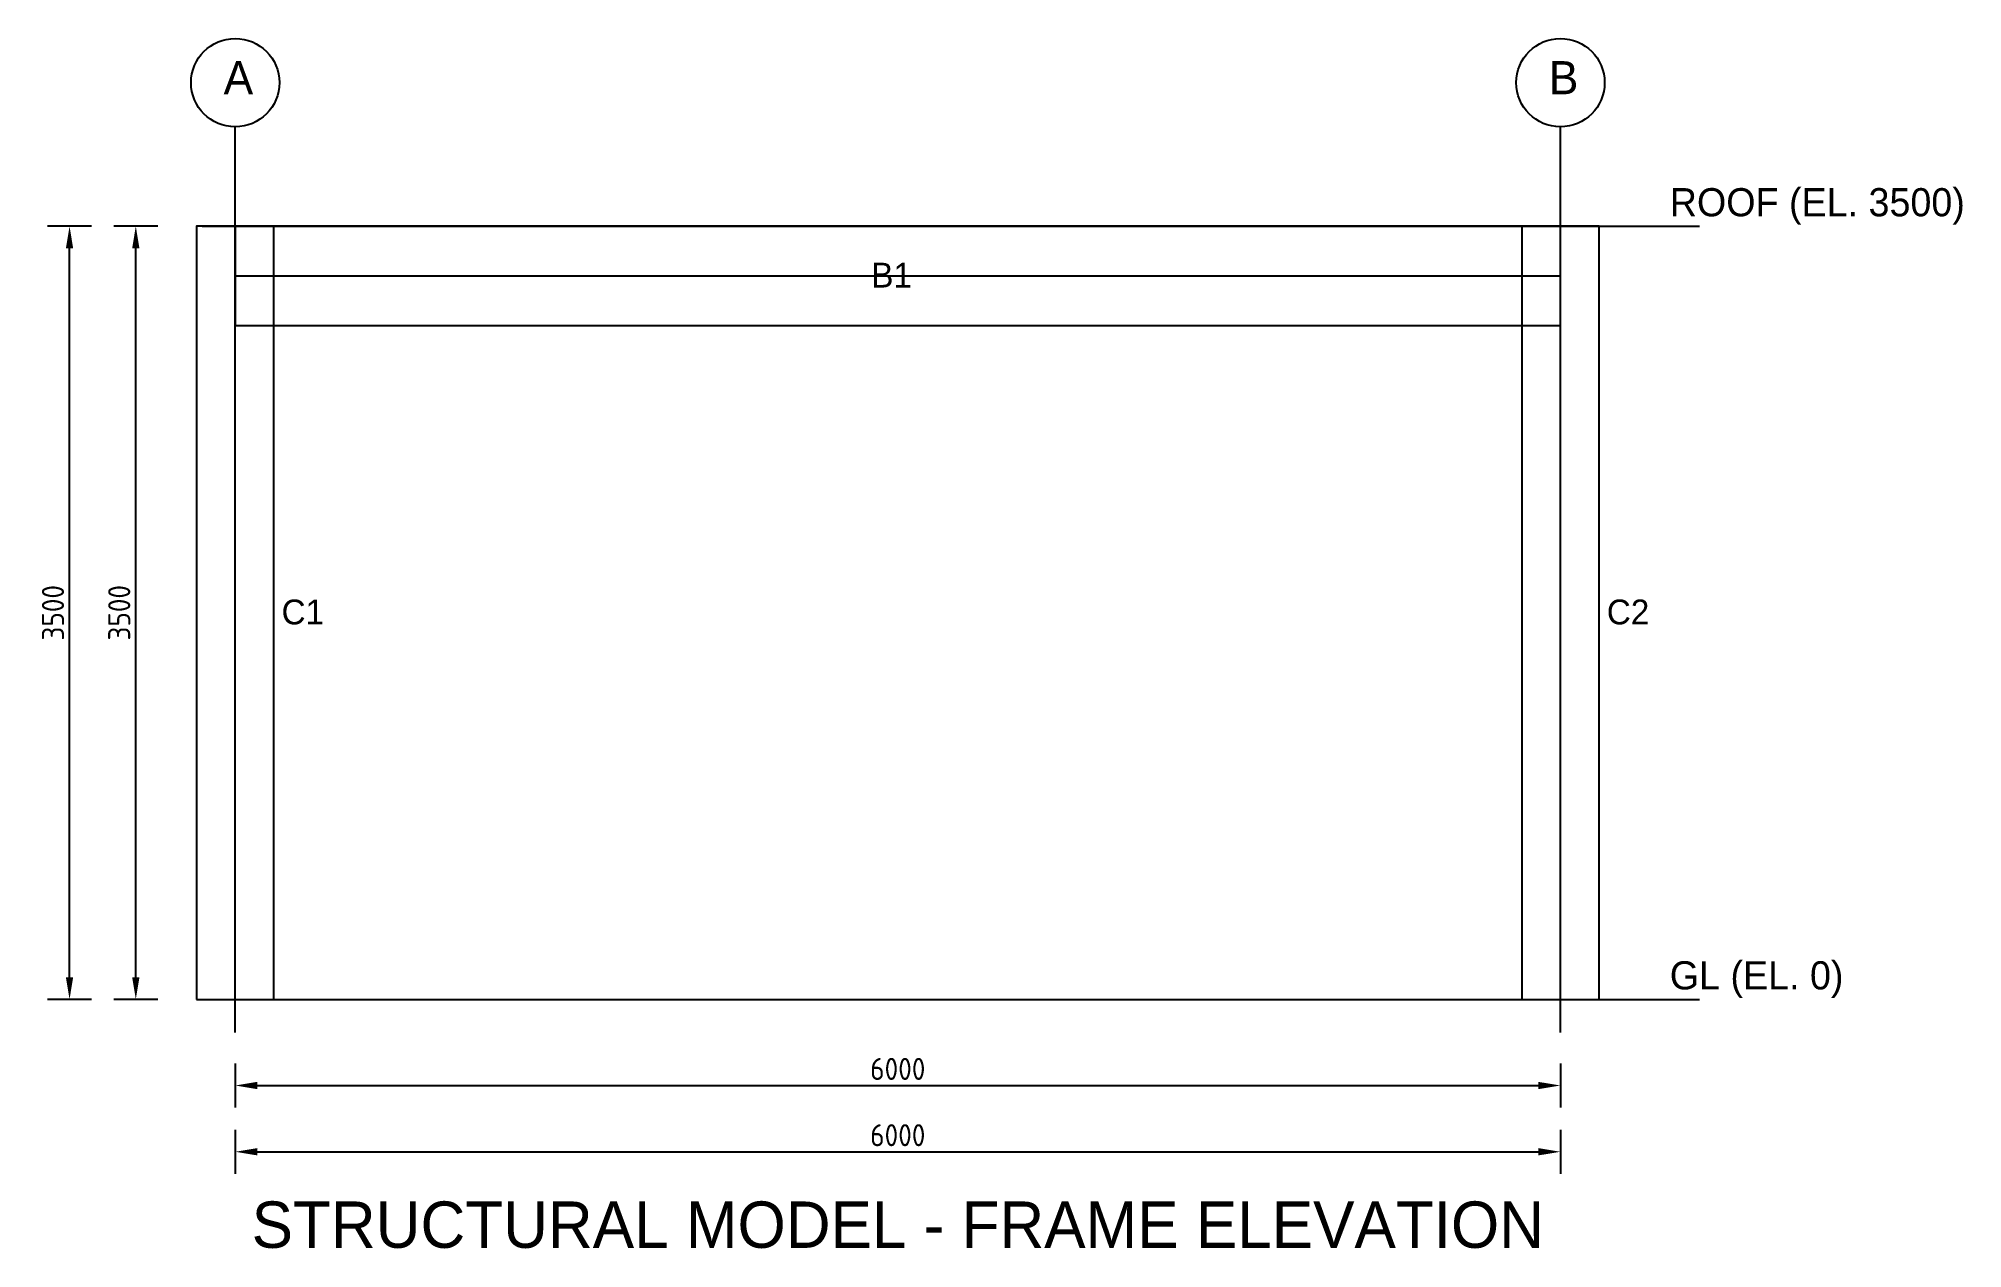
# Model space of a CAD drawing. Header units: metres. Extents: x -4573 to 21981, y -47896 to 1700.
# Drawn here: x -891 to 7820, y -13518 to -8040 of the extents above; entities that cross this region are included whole.
import ezdxf
from ezdxf.enums import TextEntityAlignment as Align

# ---------------------------------------------------------------- set-up
doc = ezdxf.new("R2010")
doc.units = ezdxf.units.M
for name, color, linetype in [('BEAM', 7, 'Continuous'), ('CENTERLINE', 4, 'Continuous'), ('COLUMN', 7, 'Continuous'), ('DIM_LINEAR', 3, 'Continuous'), ('GRID', 4, 'Continuous'), ('LEVEL', 8, 'Continuous'), ('TEXT', 151, 'Continuous'), ('TITLE', 2, 'Continuous')]:
    doc.layers.add(name, color=color, linetype=linetype)
doc.styles.add('Dimension', font='isocp')
doc.dimstyles.new('DIM_ELEV', dxfattribs={"dimtxt": 100, "dimasz": 100, "dimexe": 100, "dimexo": 100, "dimgap": 25, "dimtad": 1, "dimdsep": 46, "dimtxsty": 'Dimension', "dimcen": 2.5, "dimclrd": 132, "dimclre": 132, "dimclrt": 151, "dimazin": 3, "dimtfac": 1, "dimtmove": 0, "dimatfit": 3, "dimfxl": 100, "dimfxlon": 1})

msp = doc.modelspace()

# ---------------------------------------------------------------- texts
at = {"layer": 'TEXT'}
for s, height, p in [('A', 150, (-52.5, -8292.5)), ('B', 150, (5947.5, -8292.5)), ('ROOF (EL. 3500)', 127.5, (6495, -8845)), ('B1', 112.5, (2880, -9167.5)), ('C1', 112.5, (210, -10692.5)), ('C2', 112.5, (6210, -10692.5)), ('GL (EL. 0)', 127.5, (6495, -12345))]:
    msp.add_text(s, height=height, dxfattribs=at).set_placement(p)
at = {"layer": 'TITLE'}
msp.add_text('STRUCTURAL MODEL - FRAME ELEVATION', height=210, dxfattribs=at).set_placement((3000, -13410), align=Align.MIDDLE_CENTER)

# ---------------------------------------------------------------- dimensions: what is measured, and where the dimension line sits
at = {"layer": 'DIM_LINEAR'}
for base in [(-750, -12390), (-450, -12390)]:
    msp.add_linear_dim(base=base, p1=(0, -12390), p2=(0, -8890), angle=90, dimstyle='DIM_ELEV', dxfattribs=at).render()
for base in [(0, -12780), (0, -13080)]:
    msp.add_linear_dim(base=base, p1=(0, -12390), p2=(6000, -12390), dimstyle='DIM_ELEV', dxfattribs=at).render()

# ---------------------------------------------------------------- linework, layer by layer
at = {"layer": 'BEAM'}
msp.add_lwpolyline([(0, -9340), (6000, -9340), (6000, -8890), (0, -8890), (0, -9340)], close=True, dxfattribs=at)
at = {"layer": 'CENTERLINE'}
for p, q in [((0, -12390), (0, -8890)), ((6000, -12390), (6000, -8890)), ((0, -9115), (6000, -9115))]:
    msp.add_line(p, q, dxfattribs=at)
at = {"layer": 'COLUMN'}
for points in [[(-175, -12390), (175, -12390), (175, -8890), (-175, -8890), (-175, -12390)], [(5825, -12390), (6175, -12390), (6175, -8890), (5825, -8890), (5825, -12390)]]:
    msp.add_lwpolyline(points, close=True, dxfattribs=at)
at = {"layer": 'GRID'}
for p, q in [((0, -12540), (0, -8440)), ((6000, -12540), (6000, -8440))]:
    msp.add_line(p, q, dxfattribs=at)
for centre in [(0, -8240), (6000, -8240)]:
    msp.add_circle(centre, 200, dxfattribs=at)
at = {"layer": 'LEVEL'}
for p, q in [((-150, -8890), (6450, -8890)), ((6450, -8890), (6630, -8890)), ((-150, -12390), (6450, -12390)), ((6450, -12390), (6630, -12390))]:
    msp.add_line(p, q, dxfattribs=at)

msp.set_redraw_order([(e.dxf.handle, doc.entitydb.next_handle()) for e in msp.query("TEXT MTEXT ATTDEF DIMENSION ARC_DIMENSION")])  # texts and dimensions are drawn at this point

doc.saveas('drawing.dxf')
